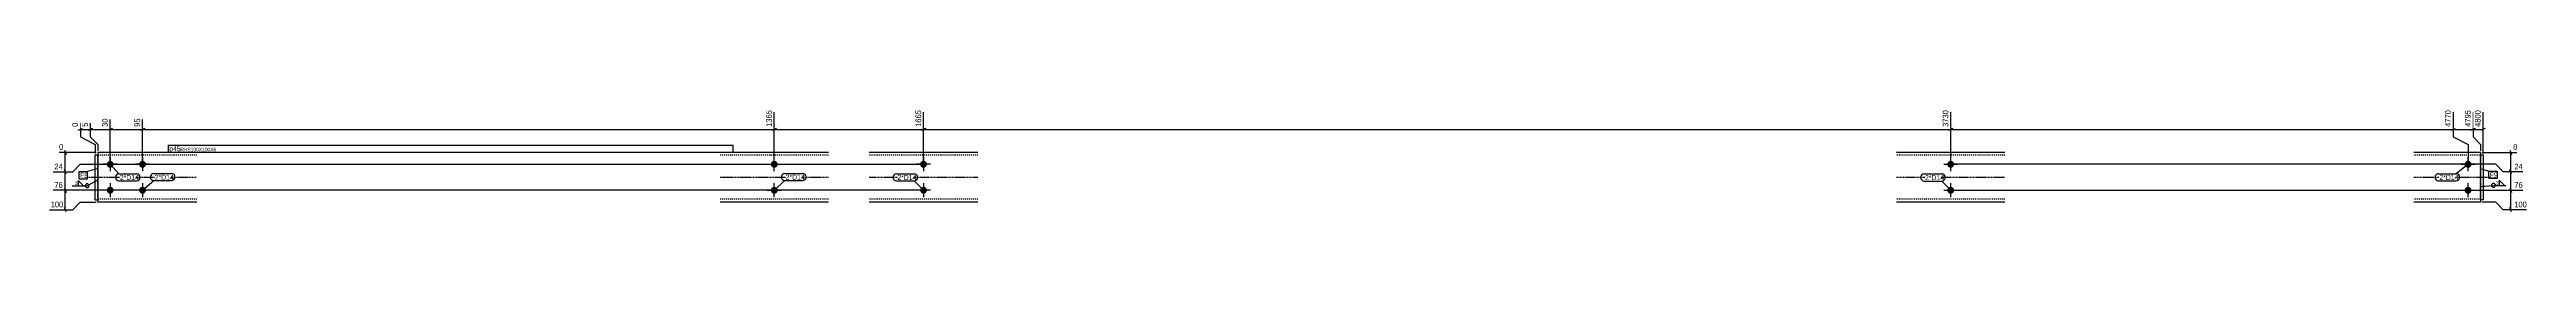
# Model space of a CAD drawing. Header units: millimetres. Extents: x 7 to 26463, y 7 to 887.
# Drawn here: x 7 to 4986, y 7 to 209 of the extents above; entities that cross this region are included whole.
import ezdxf

# ---------------------------------------------------------------- set-up
doc = ezdxf.new("R2010")
doc.units = ezdxf.units.MM
doc.linetypes.add('DXK_LINE_DOT2', pattern=[3.9198, 1.9599, -1.9599])
doc.linetypes.add('DXK_LINE_DOT3', pattern=[5.9187, 2.979, -0.9799, 0.9799, -0.9799])
for name, color, linetype in [('MÅLSÆTNING', 7, 'Continuous'), ('STÅL', 7, 'Continuous'), ('TEKST', 7, 'Continuous')]:
    doc.layers.add(name, color=color, linetype=linetype)
doc.styles.add('Arial Narrow', font='ARIALN.TTF', dxfattribs={"height": 0.2})

msp = doc.modelspace()

# ---------------------------------------------------------------- hatches: boundary and pattern name
at = {"layer": 'STÅL', "linetype": 'Continuous'}
for points in [[(128.9, 95.7, -1), (128.9, 109.7, -1)], [(193.9, 95.7, -1), (193.9, 109.7, -1)], [(1463.9, 109.7, -1), (1463.9, 95.7, -1)], [(1763.9, 95.7, -1), (1763.9, 109.7, -1)], [(3828.9, 109.7, -1), (3828.9, 95.7, -1)], [(4868.9, 109.7, -1), (4868.9, 95.7, -1)], [(128.9, 43.7, -1), (128.9, 57.7, -1)], [(193.9, 43.7, -1), (193.9, 57.7, -1)], [(1463.9, 57.7, -1), (1463.9, 43.7, -1)], [(1763.9, 43.7, -1), (1763.9, 57.7, -1)], [(3828.9, 57.7, -1), (3828.9, 43.7, -1)], [(4868.9, 57.7, -1), (4868.9, 43.7, -1)]]:
    msp.add_hatch(color=96, dxfattribs=at).paths.add_polyline_path(points)
at = {"layer": 'TEKST', "linetype": 'Continuous'}
msp.add_hatch(color=3, dxfattribs=at).paths.add_polyline_path([(96.4, 69.1), (103.9, 70.9), (98.1, 65.8)])

# ---------------------------------------------------------------- linework, layer by layer
at = {"layer": 'MÅLSÆTNING', "color": 7, "linetype": 'Continuous'}
for p, q in [((1463.9, 105.7), (1463.9, 207.1)), ((1463.9, 105.7), (1463.9, 207.1)), ((1763.9, 105.7), (1763.9, 207.1)), ((1763.9, 105.7), (1763.9, 207.1)), ((3828.9, 105.7), (3828.9, 207.1)), ((3828.9, 105.7), (3828.9, 207.1)), ((4838.9, 207.1), (4838.9, 157.7)), ((4878.9, 207.1), (4878.9, 157.7)), ((64.4, 170.9), (73.4, 174.5)), ((68.9, 185.1), (68.9, 157.7)), ((84.4, 170.9), (93.4, 174.5)), ((88.9, 185.1), (88.9, 157.7)), ((88.9, 172.7), (128.9, 172.7)), ((88.9, 157.7), (103.9, 142.7)), ((133.4, 174.5), (124.4, 170.9)), ((133.4, 174.5), (124.4, 170.9)), ((128.9, 105.7), (128.9, 192.4)), ((128.9, 105.7), (128.9, 192.4)), ((128.9, 172.7), (193.9, 172.7)), ((198.4, 174.5), (189.4, 170.9)), ((189.4, 170.9), (198.4, 174.5)), ((193.9, 105.7), (193.9, 192.4)), ((193.9, 105.7), (193.9, 192.4)), ((193.9, 172.7), (1463.9, 172.7)), ((1468.4, 174.5), (1459.4, 170.9)), ((1459.4, 170.9), (1468.4, 174.5)), ((1463.9, 172.7), (1763.9, 172.7)), ((1768.4, 174.5), (1759.4, 170.9)), ((1759.4, 170.9), (1768.4, 174.5)), ((1763.9, 172.7), (3828.9, 172.7)), ((3833.4, 174.5), (3824.4, 170.9)), ((3824.4, 170.9), (3833.4, 174.5)), ((3828.9, 172.7), (4838.9, 172.7)), ((4834.4, 170.9), (4843.4, 174.5)), ((4838.9, 157.7), (4868.9, 142.7)), ((4883.4, 174.5), (4874.4, 170.9)), ((4878.9, 157.7), (4893.9, 142.7)), ((53.6, 87.7), (68.6, 102.7)), ((68.6, 102.7), (1760.9, 102.7)), ((68.6, 102.7), (1760.9, 102.7)), ((98.9, 142.7), (98.9, 124.7)), ((103.9, 142.7), (103.9, 129.7)), ((103.9, 142.7), (103.9, 129.7)), ((4924.6, 102.7), (3831.9, 102.7)), ((4924.6, 102.7), (3831.9, 102.7)), ((4868.9, 142.7), (4868.9, 105.7)), ((4868.9, 142.7), (4868.9, 105.7)), ((4893.9, 142.7), (4893.9, 129.7)), ((4893.9, 142.7), (4893.9, 129.7)), ((4896.9, 126.7), (4967, 126.7)), ((4939.6, 87.7), (4924.6, 102.7)), ((4939.6, 87.7), (4924.6, 102.7)), ((4952.8, 131.2), (4956.4, 122.2)), ((4954.6, 87.7), (4954.6, 126.7)), ((14.5, 87.7), (53.6, 87.7)), ((1760.9, 50.7), (14.5, 50.7)), ((1760.9, 50.7), (14.5, 50.7)), ((40.4, 83.2), (36.8, 92.2)), ((36.8, 55.2), (40.4, 46.2)), ((36.8, 55.2), (40.4, 46.2)), ((38.6, 50.7), (38.6, 87.7)), ((38.6, 11.7), (38.6, 50.7)), ((3831.9, 50.7), (4978.7, 50.7)), ((3831.9, 50.7), (4978.7, 50.7)), ((4978.7, 87.7), (4939.6, 87.7)), ((4978.7, 87.7), (4939.6, 87.7)), ((4956.4, 83.2), (4952.8, 92.2)), ((4956.4, 83.2), (4952.8, 92.2)), ((4952.8, 55.2), (4956.4, 46.2)), ((4952.8, 55.2), (4956.4, 46.2)), ((4954.6, 50.7), (4954.6, 87.7)), ((4954.6, 11.7), (4954.6, 50.7)), ((7.2, 11.7), (53.6, 11.7)), ((40.4, 7.2), (36.8, 16.2)), ((53.6, 11.7), (68.6, 26.7)), ((68.6, 26.7), (100.9, 26.7)), ((4924.6, 26.7), (4896.9, 26.7)), ((4939.6, 11.7), (4924.6, 26.7)), ((4986, 11.7), (4939.6, 11.7)), ((4956.4, 7.2), (4952.8, 16.2))]:
    msp.add_line(p, q, dxfattribs=at)
at = {"layer": 'STÅL', "color": 2, "linetype": 'Continuous'}
for p, q in [((98.9, 31.7), (98.9, 121.7)), ((98.9, 121.7), (103.9, 121.7)), ((302.9, 126.7), (103.9, 126.7)), ((103.9, 126.7), (103.9, 27.6)), ((1572.9, 126.7), (1354.9, 126.7)), ((1872.9, 126.7), (1654.9, 126.7)), ((3937.9, 126.7), (3719.9, 126.7)), ((4893.9, 126.7), (4759.9, 126.7)), ((4893.9, 126.7), (4893.9, 125.8)), ((4893.9, 125.8), (4893.9, 114.7)), ((4893.9, 121.7), (4898.9, 121.7)), ((4893.9, 114.7), (4893.9, 38.7)), ((4898.9, 121.7), (4898.9, 31.7)), ((98.9, 31.7), (103.9, 31.7)), ((103.9, 26.7), (103.9, 27.6)), ((302.9, 26.7), (103.9, 26.7)), ((1572.9, 26.7), (1354.9, 26.7)), ((1872.9, 26.7), (1654.9, 26.7)), ((3937.9, 26.7), (3719.9, 26.7)), ((4893.9, 26.7), (4759.9, 26.7)), ((4893.9, 38.7), (4893.9, 26.7)), ((4898.9, 31.7), (4893.9, 31.7))]:
    msp.add_line(p, q, dxfattribs=at)
at = {"layer": 'STÅL', "color": 7, "linetype": 'DXK_LINE_DOT2'}
for p, q in [((103.9, 31.7), (103.9, 121.7)), ((302.9, 120.7), (103.9, 120.7)), ((1572.9, 120.7), (1354.9, 120.7)), ((1872.9, 120.7), (1654.9, 120.7)), ((3937.9, 120.7), (3719.9, 120.7)), ((4893.9, 120.7), (4759.9, 120.7)), ((4893.9, 121.7), (4893.9, 123.2)), ((4893.9, 31.7), (4893.9, 121.7)), ((103.9, 32.7), (103.9, 33.2)), ((302.9, 32.7), (103.9, 32.7)), ((1572.9, 32.7), (1354.9, 32.7)), ((1872.9, 32.7), (1654.9, 32.7)), ((3937.9, 32.7), (3719.9, 32.7)), ((4893.9, 32.7), (4759.9, 32.7))]:
    msp.add_line(p, q, dxfattribs=at)
at = {"layer": 'STÅL', "color": 96, "linetype": 'Continuous'}
for p, q in [((142.9, 102.7), (114.9, 102.7)), ((128.9, 116.7), (128.9, 88.7)), ((207.9, 102.7), (179.9, 102.7)), ((193.9, 116.7), (193.9, 88.7)), ((1449.9, 102.7), (1477.9, 102.7)), ((1463.9, 88.7), (1463.9, 116.7)), ((1777.9, 102.7), (1749.9, 102.7)), ((1763.9, 116.7), (1763.9, 88.7)), ((3814.9, 102.7), (3842.9, 102.7)), ((3828.9, 88.7), (3828.9, 116.7)), ((4854.9, 102.7), (4882.9, 102.7)), ((4868.9, 88.7), (4868.9, 116.7)), ((142.9, 50.7), (114.9, 50.7)), ((128.9, 64.7), (128.9, 36.7)), ((207.9, 50.7), (179.9, 50.7)), ((193.9, 64.7), (193.9, 36.7)), ((1449.9, 50.7), (1477.9, 50.7)), ((1463.9, 36.7), (1463.9, 64.7)), ((1777.9, 50.7), (1749.9, 50.7)), ((1763.9, 64.7), (1763.9, 36.7)), ((3814.9, 50.7), (3842.9, 50.7)), ((3828.9, 36.7), (3828.9, 64.7)), ((4854.9, 50.7), (4882.9, 50.7)), ((4868.9, 36.7), (4868.9, 64.7))]:
    msp.add_line(p, q, dxfattribs=at)
at = {"layer": 'STÅL', "color": 7, "linetype": 'DXK_LINE_DOT3'}
for p, q in [((73.9, 76.7), (302.9, 76.7)), ((1354.9, 76.7), (1572.9, 76.7)), ((1654.9, 76.7), (1872.9, 76.7)), ((3719.9, 76.7), (3937.9, 76.7)), ((4759.9, 76.7), (4923.9, 76.7))]:
    msp.add_line(p, q, dxfattribs=at)

# ---------------------------------------------------------------- next in the draw order: wipeouts: each hides what was drawn before it
at = {"color": 0, "linetype": 'Continuous'}
for points in [[(1461.5, 209.5), (1444.7, 209.5), (1444.7, 175.4), (1461.5, 175.4)], [(1761.5, 209.5), (1744.7, 209.5), (1744.7, 175.4), (1761.5, 175.4)], [(3826.5, 209.5), (3809.7, 209.5), (3809.7, 175.4), (3826.5, 175.4)], [(4836.5, 209.5), (4819.7, 209.5), (4819.7, 175.4), (4836.5, 175.4)], [(126.5, 194.8), (109.7, 194.8), (109.7, 175.4), (126.5, 175.4)], [(191.5, 194.8), (174.7, 194.8), (174.7, 175.4), (191.5, 175.4)], [(33.7, 90.1), (33.7, 106.9), (14.3, 106.9), (14.3, 90.1)], [(4969.4, 129.1), (4969.4, 145.9), (4957.3, 145.9), (4957.3, 129.1)]]:
    msp.add_wipeout(points, dxfattribs=at).dxf.layer = 'MÅLSÆTNING'
at = {"color": 0}
for points in [[(266.8, 128.8), (266.8, 139.3), (247.6, 139.3), (247.6, 128.8)], [(250.5, 71.8), (250.5, 82.3), (218.5, 82.3), (218.5, 71.8)], [(1519, 72), (1519, 82.5), (1487, 82.5), (1487, 72)], [(1743.4, 71.2), (1743.4, 81.7), (1711.4, 81.7), (1711.4, 71.2)], [(3809.2, 71), (3809.2, 81.5), (3777.3, 81.5), (3777.3, 71)], [(4843.3, 71.5), (4843.3, 82), (4811.3, 82), (4811.3, 71.5)], [(4930.1, 61.4), (4930.1, 70.1), (4924.3, 70.1), (4924.3, 61.4)]]:
    msp.add_wipeout(points, dxfattribs=at).dxf.layer = 'TEKST'

# ---------------------------------------------------------------- next in the draw order: hatches: boundary and pattern name
at = {"layer": 'TEKST', "linetype": 'Continuous'}
msp.add_hatch(color=3, dxfattribs=at).paths.add_polyline_path([(4901.6, 57), (4893.9, 58.1), (4901.2, 60.7)])

# ---------------------------------------------------------------- next in the draw order: linework, layer by layer
at = {"layer": 'MÅLSÆTNING', "color": 7, "linetype": 'Continuous'}
for p, q in [((4838.9, 207.1), (4838.9, 157.7)), ((68.9, 172.7), (88.9, 172.7)), ((68.9, 157.7), (98.9, 142.7)), ((93.4, 174.5), (84.4, 170.9)), ((88.9, 185.1), (88.9, 157.7)), ((88.9, 157.7), (103.9, 142.7)), ((4834.4, 170.9), (4843.4, 174.5)), ((4838.9, 172.7), (4878.9, 172.7)), ((4838.9, 157.7), (4868.9, 142.7)), ((100.9, 126.7), (26.2, 126.7)), ((36.8, 131.2), (40.4, 122.2)), ((38.6, 87.7), (38.6, 126.7)), ((53.6, 87.7), (68.6, 102.7)), ((14.5, 87.7), (53.6, 87.7)), ((40.4, 83.2), (36.8, 92.2))]:
    msp.add_line(p, q, dxfattribs=at)
at = {"layer": 'TEKST', "color": 3, "linetype": 'Continuous'}
for p, q in [((4893.9, 58.1), (4919.7, 60.5)), ((4931.6, 71.2), (4931.6, 60.5))]:
    msp.add_line(p, q, dxfattribs=at)
for start, end in [(90, 270), (270, 90)]:
    msp.add_arc((4919.7, 60.5), 3.75, start, end, dxfattribs=at)

# ---------------------------------------------------------------- next in the draw order: texts
at = {"layer": 'MÅLSÆTNING', "color": 3, "linetype": 'Continuous', "style": 'Arial Narrow'}
for s, p in [('1365', (1459.1, 177.8)), ('1665', (1759.1, 177.8)), ('3730', (3824.1, 177.8)), ('4770', (4834.1, 177.8)), ('30', (124.1, 177.8)), ('95', (189.1, 177.8))]:
    msp.add_text(s, height=11.45, rotation=90.0002, dxfattribs=at).set_placement(p)
for s, height, p in [('24', 11.45, (16.7, 92.5)), ('0', 11.5, (4959.7, 131.5))]:
    msp.add_text(s, height=height, dxfattribs=at).set_placement(p)
at = {"layer": 'TEKST', "color": 3, "style": 'Arial Narrow'}
msp.add_text('3', height=7.16, dxfattribs=at).set_placement((4924.9, 62))

# ---------------------------------------------------------------- next in the draw order: wipeouts: each hides what was drawn before it
at = {"color": 0}
for points in [[(266.8, 128.8), (266.8, 139.3), (247.6, 139.3), (247.6, 128.8)], [(250.5, 71.8), (250.5, 82.3), (218.5, 82.3), (218.5, 71.8)], [(1519, 72), (1519, 82.5), (1487, 82.5), (1487, 72)], [(1743.4, 71.2), (1743.4, 81.7), (1711.4, 81.7), (1711.4, 71.2)], [(3809.2, 71), (3809.2, 81.5), (3777.3, 81.5), (3777.3, 71)], [(4843.3, 71.5), (4843.3, 82), (4811.3, 82), (4811.3, 71.5)]]:
    msp.add_wipeout(points, dxfattribs=at).dxf.layer = 'TEKST'

# ---------------------------------------------------------------- next in the draw order: linework, layer by layer
at = {"layer": 'TEKST', "color": 7, "linetype": 'Continuous'}
for p, q in [((4868.9, 102.7), (4845.1, 83.8)), ((193.9, 50.7), (216.7, 70)), ((216.7, 84.1), (252.3, 84.1)), ((216.7, 70), (252.3, 70)), ((1463.9, 50.7), (1485.2, 70.2)), ((1485.2, 84.3), (1520.8, 84.3)), ((1485.2, 70.2), (1520.8, 70.2)), ((1709.6, 83.5), (1745.2, 83.5)), ((1709.6, 69.4), (1745.2, 69.4)), ((1763.9, 50.7), (1745.2, 69.4)), ((3775.5, 83.3), (3811, 83.3)), ((3775.5, 69.2), (3811, 69.2)), ((3828.9, 50.7), (3811, 69.2)), ((4809.5, 83.8), (4845.1, 83.8)), ((4809.5, 69.7), (4845.1, 69.7))]:
    msp.add_line(p, q, dxfattribs=at)
for centre, start, end in [((216.7, 77.1), 90, 270), ((252.3, 77.1), 270, 90), ((1485.2, 77.3), 90, 270), ((1520.8, 77.3), 270, 90), ((1709.6, 76.5), 90, 270), ((1745.2, 76.5), 270, 90), ((3775.5, 76.3), 90, 270), ((3811, 76.3), 270, 90), ((4809.5, 76.8), 90, 270), ((4845.1, 76.8), 270, 90)]:
    msp.add_arc(centre, 7.05, start, end, dxfattribs=at)

# ---------------------------------------------------------------- next in the draw order: texts
at = {"layer": 'TEKST', "color": 3, "style": 'Arial Narrow'}
for p in [(218.5, 71.8), (1487, 72), (1711.4, 71.2), (3777.3, 71), (4811.3, 71.5)]:
    msp.add_text('2*D14', height=10.02, dxfattribs=at).set_placement(p)

# ---------------------------------------------------------------- next in the draw order: wipeouts: each hides what was drawn before it
at = {"color": 0, "linetype": 'Continuous'}
for points in [[(4876.5, 209.5), (4859.7, 209.5), (4859.7, 175.4), (4876.5, 175.4)], [(86.5, 187.5), (69.7, 187.5), (69.7, 175.4), (86.5, 175.4)], [(35.9, 129.1), (35.9, 145.9), (23.8, 145.9), (23.8, 129.1)], [(4978.9, 90.1), (4978.9, 106.9), (4959.5, 106.9), (4959.5, 90.1)], [(33.7, 53.1), (33.7, 69.9), (14.3, 69.9), (14.3, 53.1)]]:
    msp.add_wipeout(points, dxfattribs=at).dxf.layer = 'MÅLSÆTNING'
at = {"color": 0}
msp.add_wipeout([(1379.3, 128.8), (1379.3, 136.3), (270, 136.3), (270, 128.8)], dxfattribs=at).dxf.layer = 'TEKST'

# ---------------------------------------------------------------- next in the draw order: linework, layer by layer
at = {"layer": 'MÅLSÆTNING', "color": 7, "linetype": 'Continuous'}
for p, q in [((4878.9, 207.1), (4878.9, 157.7)), ((4898.9, 124.7), (4898.9, 207.1)), ((4874.4, 170.9), (4883.4, 174.5)), ((4878.9, 172.7), (4898.9, 172.7)), ((4878.9, 157.7), (4893.9, 142.7)), ((4903.4, 174.5), (4894.4, 170.9))]:
    msp.add_line(p, q, dxfattribs=at)

# ---------------------------------------------------------------- next in the draw order: texts
at = {"layer": 'MÅLSÆTNING', "color": 3, "linetype": 'Continuous', "style": 'Arial Narrow'}
msp.add_text('4795', height=11.45, rotation=90.0002, dxfattribs=at).set_placement((4874.1, 177.8))
for s, height, p in [('0', 11.5, (26.2, 131.5)), ('24', 11.45, (4961.9, 92.5))]:
    msp.add_text(s, height=height, dxfattribs=at).set_placement(p)

# ---------------------------------------------------------------- next in the draw order: wipeouts: each hides what was drawn before it
at = {"color": 0, "linetype": 'Continuous'}
for points in [[(66.5, 187.5), (49.7, 187.5), (49.7, 175.4), (66.5, 175.4)], [(33.7, 14.1), (33.7, 30.9), (7, 30.9), (7, 14.1)]]:
    msp.add_wipeout(points, dxfattribs=at).dxf.layer = 'MÅLSÆTNING'
at = {"color": 0}
for points in [[(1379.3, 128.8), (1379.3, 136.3), (270, 136.3), (270, 128.8)], [(63, 60.7), (63, 69.4), (57.2, 69.4), (57.2, 60.7)], [(180.3, 71.3), (180.3, 81.8), (148.3, 81.8), (148.3, 71.3)]]:
    msp.add_wipeout(points, dxfattribs=at).dxf.layer = 'TEKST'

# ---------------------------------------------------------------- next in the draw order: linework, layer by layer
at = {"layer": 'TEKST', "color": 7, "linetype": 'Continuous'}
for p, q in [((245.8, 141.1), (1381.1, 141.1)), ((245.8, 127), (245.8, 141.1)), ((245.8, 127), (1381.1, 127)), ((1381.1, 127), (1381.1, 141.1))]:
    msp.add_line(p, q, dxfattribs=at)
at = {"layer": 'TEKST', "color": 3, "linetype": 'Continuous'}
for p, q in [((52.6, 59.8), (82.6, 59.8)), ((75.3, 59.8), (64.5, 70.5)), ((64.5, 70.5), (64.5, 59.8)), ((64.5, 59.8), (75.3, 59.8)), ((103.9, 70.9), (82.6, 59.8))]:
    msp.add_line(p, q, dxfattribs=at)
for start, end in [(90, 270), (270, 90)]:
    msp.add_arc((82.6, 59.8), 3.75, start, end, dxfattribs=at)

# ---------------------------------------------------------------- next in the draw order: texts
at = {"layer": 'MÅLSÆTNING', "color": 3, "linetype": 'Continuous', "style": 'Arial Narrow'}
for s, p in [('0', (64.1, 177.8)), ('5', (84.1, 177.8))]:
    msp.add_text(s, height=11.5, rotation=90.0002, dxfattribs=at).set_placement(p)
for s, p in [('76', (16.7, 55.5)), ('100', (9.4, 16.5))]:
    msp.add_text(s, height=11.45, dxfattribs=at).set_placement(p)
at = {"layer": 'TEKST', "color": 3, "style": 'Arial Narrow'}
for s, height, p in [('p45', 10.02, (247.6, 128.8)), ('RHS100X100X6', 7.158, (270, 128.8)), ('3', 7.16, (57.8, 61.3))]:
    msp.add_text(s, height=height, dxfattribs=at).set_placement(p)

# ---------------------------------------------------------------- next in the draw order: wipeouts: each hides what was drawn before it
at = {"color": 0, "linetype": 'Continuous'}
for points in [[(4896.5, 209.5), (4879.7, 209.5), (4879.7, 175.4), (4896.5, 175.4)], [(4978.9, 53.1), (4978.9, 69.9), (4959.5, 69.9), (4959.5, 53.1)]]:
    msp.add_wipeout(points, dxfattribs=at).dxf.layer = 'MÅLSÆTNING'
at = {"color": 0}
msp.add_wipeout([(180.3, 71.3), (180.3, 81.8), (148.3, 81.8), (148.3, 71.3)], dxfattribs=at).dxf.layer = 'TEKST'

# ---------------------------------------------------------------- next in the draw order: linework, layer by layer
at = {"layer": 'TEKST', "color": 7, "linetype": 'Continuous'}
for p, q in [((128.9, 102.7), (146.5, 83.6)), ((146.5, 83.6), (182.1, 83.6)), ((146.5, 69.5), (182.1, 69.5))]:
    msp.add_line(p, q, dxfattribs=at)
at = {"layer": 'TEKST', "color": 3, "linetype": 'Continuous'}
for p, q in [((4919.7, 60.5), (4944.5, 60.5)), ((4942.3, 60.5), (4931.6, 71.2)), ((4931.6, 60.5), (4942.3, 60.5))]:
    msp.add_line(p, q, dxfattribs=at)
at = {"layer": 'TEKST', "color": 7, "linetype": 'Continuous'}
for centre, start, end in [((146.5, 76.6), 90, 270), ((182.1, 76.6), 270, 90)]:
    msp.add_arc(centre, 7.05, start, end, dxfattribs=at)

# ---------------------------------------------------------------- next in the draw order: texts
at = {"layer": 'MÅLSÆTNING', "color": 3, "linetype": 'Continuous', "style": 'Arial Narrow'}
msp.add_text('4800', height=11.45, rotation=90.0002, dxfattribs=at).set_placement((4894.1, 177.8))
at = {"layer": 'TEKST', "color": 3, "style": 'Arial Narrow'}
msp.add_text('2*D14', height=10.02, dxfattribs=at).set_placement((148.3, 71.3))

# ---------------------------------------------------------------- next in the draw order: wipeouts: each hides what was drawn before it
at = {"color": 0, "linetype": 'Continuous'}
msp.add_wipeout([(4986.3, 14.1), (4986.3, 30.9), (4959.5, 30.9), (4959.5, 14.1)], dxfattribs=at).dxf.layer = 'MÅLSÆTNING'
at = {"color": 0}
msp.add_wipeout([(81.8, 75.7), (81.8, 86.2), (68.4, 86.2), (68.4, 75.7)], dxfattribs=at).dxf.layer = 'TEKST'

# ---------------------------------------------------------------- next in the draw order: texts
at = {"layer": 'MÅLSÆTNING', "color": 3, "linetype": 'Continuous', "style": 'Arial Narrow'}
for s, p in [('76', (4961.9, 55.5)), ('100', (4961.9, 16.5))]:
    msp.add_text(s, height=11.45, dxfattribs=at).set_placement(p)

# ---------------------------------------------------------------- next in the draw order: wipeouts: each hides what was drawn before it
at = {"color": 0}
for points in [[(81.8, 75.7), (81.8, 86.2), (68.4, 86.2), (68.4, 75.7)], [(4926, 76.5), (4926, 87), (4912.6, 87), (4912.6, 76.5)]]:
    msp.add_wipeout(points, dxfattribs=at).dxf.layer = 'TEKST'

# ---------------------------------------------------------------- next in the draw order: linework, layer by layer
at = {"layer": 'TEKST', "color": 7, "linetype": 'Continuous'}
for p, q in [((66.6, 88), (83.6, 88)), ((66.6, 73.9), (66.6, 88)), ((66.6, 73.9), (83.6, 73.9)), ((101.9, 93.4), (83.6, 88)), ((83.6, 73.9), (83.6, 88))]:
    msp.add_line(p, q, dxfattribs=at)

# ---------------------------------------------------------------- next in the draw order: texts
at = {"layer": 'TEKST', "color": 3, "style": 'Arial Narrow'}
msp.add_text('F9', height=10.02, dxfattribs=at).set_placement((68.4, 75.7))

# ---------------------------------------------------------------- next in the draw order: wipeouts: each hides what was drawn before it
at = {"color": 0}
msp.add_wipeout([(4926, 76.5), (4926, 87), (4912.6, 87), (4912.6, 76.5)], dxfattribs=at).dxf.layer = 'TEKST'

# ---------------------------------------------------------------- next in the draw order: linework, layer by layer
at = {"layer": 'TEKST', "color": 7, "linetype": 'Continuous'}
for p, q in [((4896.2, 93.5), (4910.8, 88.8)), ((4910.8, 88.8), (4927.8, 88.8)), ((4910.8, 74.7), (4910.8, 88.8)), ((4910.8, 74.7), (4927.8, 74.7)), ((4927.8, 74.7), (4927.8, 88.8))]:
    msp.add_line(p, q, dxfattribs=at)

# ---------------------------------------------------------------- next in the draw order: texts
at = {"layer": 'TEKST', "color": 3, "style": 'Arial Narrow'}
msp.add_text('F9', height=10.02, dxfattribs=at).set_placement((4912.6, 76.5))

doc.saveas('drawing.dxf')
